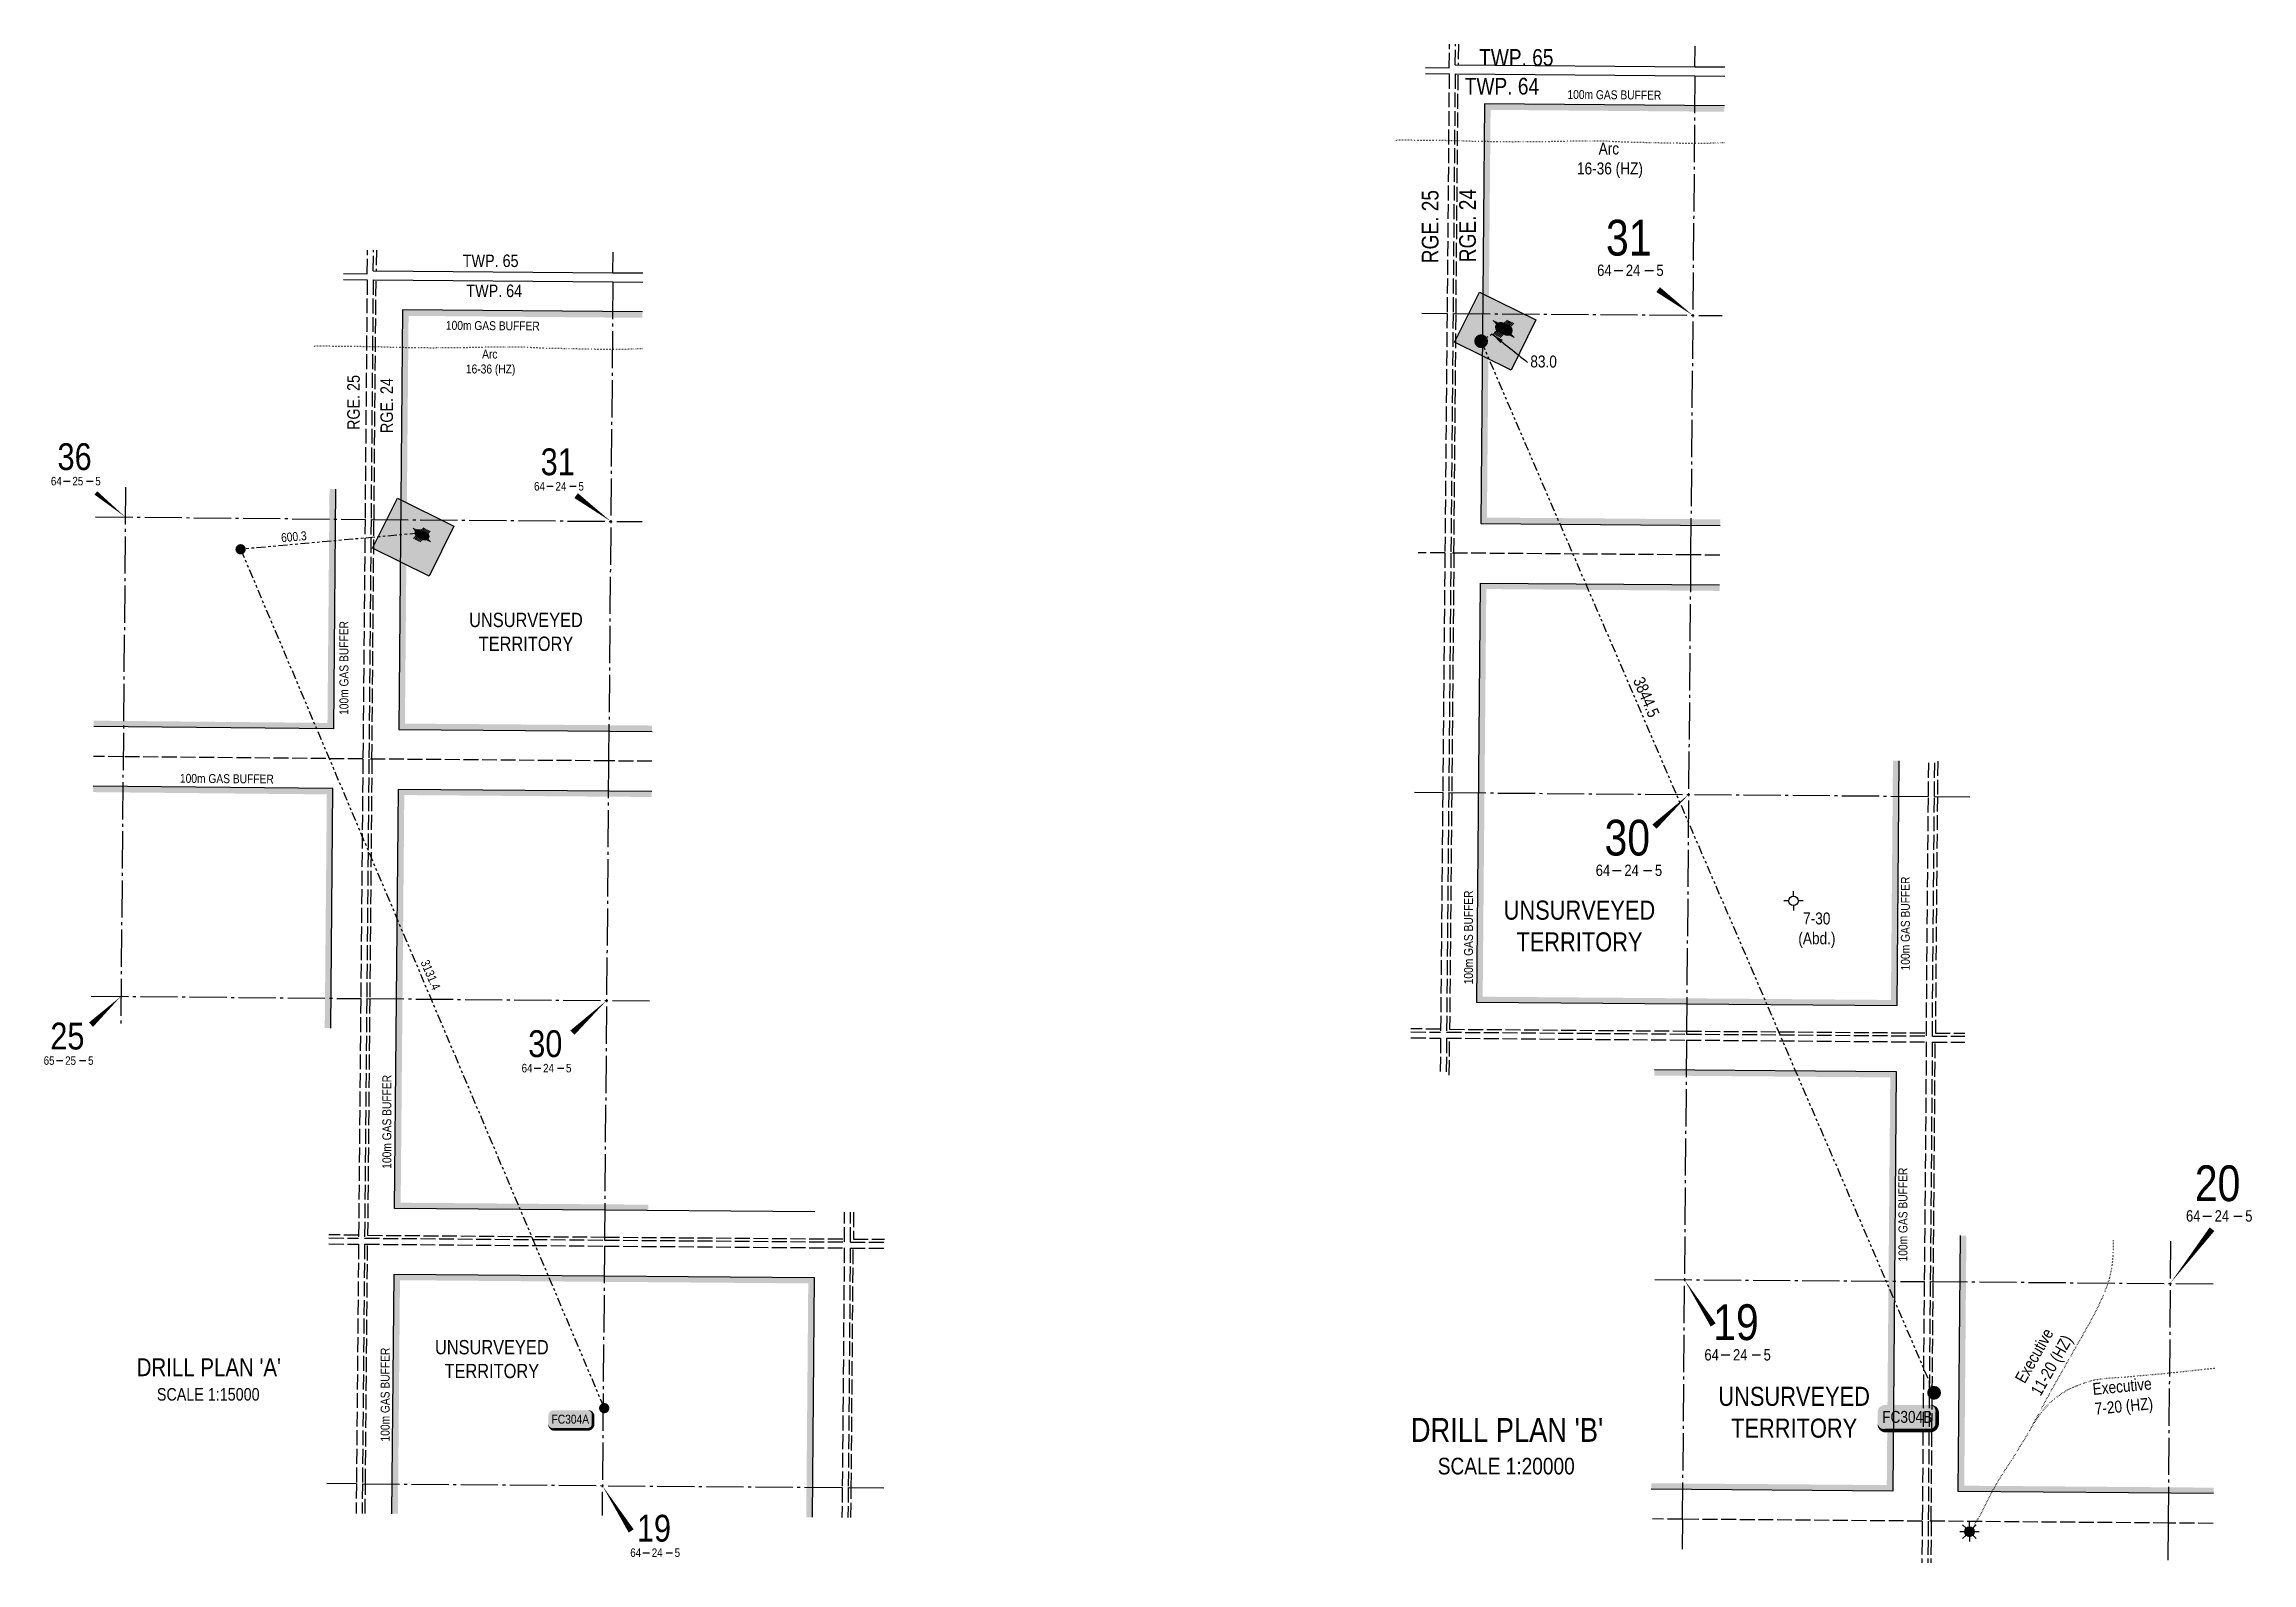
# Model space of a CAD drawing. Extents: x 451222 to 473419, y 6037124 to 6050105.
# Drawn here: x 457126 to 464540, y 6037900 to 6042999 of the extents above; entities that cross this region are included whole.
import ezdxf
from ezdxf.enums import TextEntityAlignment as Align

# ---------------------------------------------------------------- set-up
doc = ezdxf.new("R2010")
doc.units = 0
doc.header["$LTSCALE"] = 5
for name, pattern in [('foc-DOT', [1, 0.2, -0.8]), ('foc-DRILLPATH', [14.75, 6, -1.75, 1.75, -1.75, 1.75, -1.75]), ('foc-QUARTERLINE', [33, 25, -3, 2, -3]), ('foc-UNSURVEYED', [12.5, 10, -2.5])]:
    doc.linetypes.add(name, pattern=pattern)
for name, color, linetype in [('10', 1, 'Continuous'), ('9', 3, 'Continuous'), ('ABADATA-DRILL', 8, 'foc-DOT'), ('ABADATA-DRILL-T', 8, 'Continuous'), ('AS-TARGET-GAS', 182, 'Continuous'), ('AS-TARGET-GAS-H', 181, 'Continuous'), ('D-TXT', 6, 'Continuous'), ('DETAIL-T', 7, 'Continuous'), ('L-BD', 7, 'Continuous'), ('L-MON', 1, 'Continuous'), ('L-QSEC', 8, 'foc-QUARTERLINE'), ('L-SEC', 7, 'Continuous'), ('L-SECLBL', 7, 'Continuous'), ('L-UNS-T', 3, 'Continuous'), ('L-USEC', 7, 'foc-UNSURVEYED'), ('P-PDRILLPATH', 12, 'foc-DRILLPATH'), ('P-PROPOSED', 10, 'Continuous'), ('P-PROPOSED-H', 21, 'Continuous')]:
    doc.layers.add(name, color=color, linetype=linetype)
doc.styles.add('80', font='ARIALN.TTF', dxfattribs={"height": 10})
doc.styles.add('80CG', font='ARIALN.TTF', dxfattribs={"height": 10})
doc.styles.add('80L', font='ARIALN.TTF', dxfattribs={"height": 10})
doc.styles.add('SIMPLEX', font='ARIALN.TTF')
doc.dimstyles.new('Compass 5 000', dxfattribs={"dimscale": 5, "dimtxt": 9, "dimasz": 2, "dimexe": 0.2, "dimexo": 0.0625, "dimgap": 0.5, "dimtad": 0, "dimtih": 1, "dimtoh": 1, "dimzin": 0, "dimdsep": 46, "dimtxsty": '80CG', "dimcen": 0.1, "dimse1": 1, "dimse2": 1, "dimclrd": 256, "dimclrt": 256, "dimaunit": 1, "dimadec": 4, "dimazin": 0, "dimtfac": 0.06, "dimtofl": 0, "dimtmove": 0, "dimatfit": 1, "dimfxl": 0.2, "dimtolj": 1, "dimtzin": 0, "dimlwd": -1, "dimarcsym": 0})

msp = doc.modelspace()

# ---------------------------------------------------------------- texts
at = {"layer": 'ABADATA-DRILL-T', "attachment_point": 1, "style": '80L'}
for s, width, insert, char_height in [('\\pi108.2956;Arc\\P\\pi35.5398;16-36 (HZ)', 284.88588, (462237.718, 6042668.596), 40), ('\\pi116.83243;Arc\\P\\pi62.26559;16-36 (HZ)', 284.88588, (458479.885, 6041973.593), 30), ('\\pi-28.36294;7-30\\P\\pi-44.3111;(Abd.)', 30.61381, (463060.961, 6040083.738), 40)]:
    msp.add_mtext_dynamic_manual_height_columns(s, width=width, gutter_width=50.026, heights=[0], dxfattribs=dict(at, insert=insert, char_height=char_height))
at = {"layer": 'ABADATA-DRILL-T', "char_height": 40, "attachment_point": 1, "style": '80L'}
for s, width, insert, rotation in [('\\pi40.48468;Executive \\P\\pi30.11633;11-20 (HZ)', 274.03895, (463722.244, 6038484.151), 60.389569), ('\\pi66.38194;Executive\\P\\pi67.35056;7-20 (HZ)', 325.83346, (463936.961, 6038497.049), 5.4851266)]:
    msp.add_mtext_dynamic_manual_height_columns(s, width=width, gutter_width=50.026, heights=[0], dxfattribs=dict(at, insert=insert, rotation=rotation))
at = {"layer": 'AS-TARGET-GAS', "char_height": 30, "attachment_point": 1, "style": '80L'}
for insert, rotation in [((462241.573, 6042845.483), 359.5217734), ((458475.188, 6042070.247), 359.5217734), ((458117.669, 6040747.135), 90), ((457582.056, 6040549.322), 359.5217734), ((463361.062, 6039889.24), 90), ((461894.02, 6039842.599), 90), ((458261.747, 6039223.31), 90), ((463352.969, 6038911.92), 90), ((458255.922, 6038307.532), 90)]:
    msp.add_mtext_dynamic_manual_height_columns('100m GAS BUFFER', width=525.42849, gutter_width=47.549, heights=[0], dxfattribs=dict(at, insert=insert, rotation=rotation))
at = {"layer": 'D-TXT', "color": 3, "attachment_point": 1, "style": '80L'}
for s, width, insert, char_height in [('TWP. 65', 316.95032, (461944.768, 6042982.628), 56), ('TWP. 64', 323.39762, (461896.566, 6042886.03), 56), ('TWP. 65', 316.95032, (458531.784, 6042292.947), 42), ('TWP. 64', 323.39762, (458543.837, 6042191.916), 42)]:
    msp.add_mtext_dynamic_manual_height_columns(s, width=width, gutter_width=47.549, heights=[0], dxfattribs=dict(at, insert=insert, char_height=char_height))
at = {"layer": 'D-TXT', "color": 3, "attachment_point": 1, "rotation": 90, "style": '80L'}
for s, width, insert, char_height in [('RGE. 25', 305.06675, (461752.284, 6042263.456), 56), ('RGE. 24', 304.44569, (461877.723, 6042266.938), 56), ('RGE. 25', 305.06675, (458143.682, 6041703.866), 42), ('RGE. 24', 304.44569, (458255.347, 6041693.447), 42)]:
    msp.add_mtext_dynamic_manual_height_columns(s, width=width, gutter_width=47.525, heights=[0], dxfattribs=dict(at, insert=insert, char_height=char_height))
at = {"layer": 'DETAIL-T', "color": 3, "attachment_point": 1, "style": '80CG'}
for s, insert, char_height, width in [("\\pi100.62275;DRILL PLAN 'A'\\P\\pi168.41504;{\\H0.7x;SCALE 1:15000}", (457336.105, 6038586.855), 59.96892, 677.15166), ("\\pi134.2332;DRILL PLAN 'B'\\P\\pi224.66976;{\\H0.7x;SCALE 1:20000}", (461581.119, 6038386.358), 80, 903.33679)]:
    msp.add_mtext(s, dxfattribs=dict(at, insert=insert, char_height=char_height, width=width))
at = {"layer": 'L-BD', "style": '80L'}
for s, height, rotation, p in [('83.0', 39.9793, 359.5515737, (462161.236, 6041933.754)), ('600.3', 29.9845, 5.1498977, (457964.477, 6041345.6)), ('3844.5', 39.9793, 292.9471457, (462506.473, 6040806.878)), ('3131.4', 29.9845, 292.9471457, (458423.64, 6039874.406))]:
    msp.add_text(s, height=height, rotation=rotation, dxfattribs=at).set_placement(p, align=Align.MIDDLE)

# ---------------------------------------------------------------- blocks, each defined once
blk = doc.blocks.new('L-SECLBL')
at = {"layer": '9', "color": 7}
for p, q in [((-5.1, -27.8), (-12.3, -27.8)), ((20.7, -27.8), (13.5, -27.8))]:
    blk.add_line(p, q, dxfattribs=at)
at = {"layer": '10', "color": 2, "style": 'SIMPLEX'}
blk.add_attdef('SEC', text='', height=30, dxfattribs=at).set_placement((0, 0), align=Align.MIDDLE)
at = {"layer": '10', "color": 5, "style": '80L'}
blk.add_attdef('TWP', text='', height=9.5, dxfattribs=at).set_placement((-14.4, -27.4), align=Align.MIDDLE_RIGHT)
blk.add_attdef('RGE', text='', height=9.5, dxfattribs=at).set_placement((3.6, -27.4), align=Align.MIDDLE_CENTER)
blk.add_attdef('MER', text='', height=9.5, dxfattribs=at).set_placement((23.2, -27.4), align=Align.MIDDLE_LEFT)
blk = doc.blocks.new('WC')
at = {"layer": 'L-MON'}
h = blk.add_hatch(color=255, dxfattribs=at)
h.dxf.hatch_style = 1
edge = h.paths.add_edge_path()
edge.add_arc((0, 0), 0.9, 0, 360)
at = {"layer": 'L-MON', "color": 240, "flags": 128}
for points in [[(-0.62, 0.5), (-1.23, 1.12)], [(0.52, 0.61), (1.13, 1.21)], [(-1.18, -1.18), (-0.56, -0.57)], [(1.16, -1.18), (0.56, -0.57)]]:
    blk.add_lwpolyline(points, dxfattribs=at)
at = {"layer": 'L-MON', "color": 240}
for radius in [0.8, 0.373]:
    blk.add_circle((0, 0), radius, dxfattribs=at)
blk = doc.blocks.new('*U551')
h = blk.add_hatch(color=50)
edge = h.paths.add_edge_path()
edge.add_line((-19, -11.5), (19, -11.5))
edge.add_arc((19, -5.5), 6, 270, 360)
edge.add_line((25, -5.5), (25, 4))
edge.add_arc((19, 4), 6, 0, 90)
edge.add_line((19, 10), (-19, 10))
edge.add_arc((-19, 4), 6, 90, 180)
edge.add_line((-25, 4), (-25, -5.5))
edge.add_arc((-19, -5.5), 6, 180, 270)
at = {"flags": 128}
blk.add_lwpolyline([(-19, -11.5, 3, 3, 0), (19, -11.5, 3, 3, 0.414214), (25, -5.5, 3, 3, 0), (25, 4, 3, 0, 0.414214), (19, 10, 0, 0, 0), (-19, 10, 0, 0, 0.414214), (-25, 4, 0, 0, 0), (-25, -5.5, 0, 3, 0.414214)], format="xyseb", close=True, dxfattribs=at)
at = {"color": 1, "style": '80'}
blk.add_attdef('ENTER_TEXT_001', (-26.8, -4.9), '', height=10, dxfattribs=at)
blk = doc.blocks.new('plbh')
at = {"layer": 'L-MON'}
h = blk.add_hatch(color=255, dxfattribs=at)
h.dxf.hatch_style = 1
edge = h.paths.add_edge_path()
edge.add_arc((0, 0), 1.16, 0, 360)
h = blk.add_hatch(color=256, dxfattribs=at)
h.dxf.hatch_style = 1
h.paths.add_polyline_path([(-0.96, 0, 1), (0.96, 0, 1)])
h.paths.add_polyline_path([(0.91, 0, -1), (-0.91, 0, -1)], flags=16)
h.paths.add_polyline_path([(0.45, 0, -1), (-0.45, 0, -1)], flags=0)
h = blk.add_hatch(color=256, dxfattribs=at)
h.dxf.hatch_style = 1
h.paths.add_polyline_path([(-0.45, 0, 1), (0.45, 0, 1)])
h.paths.add_polyline_path([(0.4, 0, -1), (-0.4, 0, -1)], flags=16)
at = {"layer": 'L-MON', "color": 240}
for radius in [0.96, 0.91, 0.45, 0.4]:
    blk.add_circle((0, 0), radius, dxfattribs=at)
blk = doc.blocks.new('GABD')
for p, q in [((-0.81, 0), (-1.62, 0)), ((0, 0.81), (0, 1.62)), ((1.62, 0), (0.81, 0)), ((0, -0.81), (0, -1.62))]:
    blk.add_line(p, q)
blk.add_circle((0, 0), 0.8)
blk = doc.blocks.new('GAS')
h = blk.add_hatch(color=255)
h.dxf.hatch_style = 1
edge = h.paths.add_edge_path()
edge.add_arc((0, 0), 0.9, 0, 360)
for p, q in [((-0.81, 0), (-1.62, 0)), ((-0.57, 0.57), (-1.14, 1.14)), ((0, 0.81), (0, 1.62)), ((0.57, 0.57), (1.14, 1.14)), ((1.62, 0), (0.81, 0)), ((-0.57, -0.57), (-1.14, -1.14)), ((0, -0.81), (0, -1.62)), ((1.14, -1.14), (0.57, -0.57))]:
    blk.add_line(p, q)
blk.add_circle((0, 0), 0.8)

# ---------------------------------------------------------------- hatches: boundary and pattern name
at = {"layer": 'AS-TARGET-GAS-H'}
h = msp.add_hatch(color=256, dxfattribs=at)
h.dxf.hatch_style = 1
h.paths.add_polyline_path([(462754.19, 6041383.538), (462754.39, 6041403.537), (461970.979, 6041409.686), (461983.164, 6042778.639), (462768.308, 6042772.085), (462768.485, 6042792.085), (461963.342, 6042798.805), (461950.802, 6041389.844)])
h = msp.add_hatch(color=256, dxfattribs=at)
h.dxf.hatch_style = 1
h.paths.add_polyline_path([(459167.79, 6040691.469), (459166.842, 6040711.477), (458337.453, 6040717.986), (458349.638, 6042086.939), (459134.782, 6042080.385), (459134.959, 6042100.385), (458329.817, 6042107.105), (458317.276, 6040698.144)])
h = msp.add_hatch(color=256, dxfattribs=at)
h.dxf.hatch_style = 1
h.paths.add_polyline_path([(458104.324, 6041505.396), (458084.325, 6041505.566), (458077.346, 6040720.241), (457292.368, 6040727.8), (457292.183, 6040707.801), (458097.167, 6040700.049)])
h = msp.add_hatch(color=256, dxfattribs=at)
h.dxf.hatch_style = 1
h.paths.add_polyline_path([(463354.47, 6040593.13), (463334.471, 6040593.301), (463327.618, 6039790.111), (461956.687, 6039800.896), (461968.847, 6041169.695), (462751.992, 6041163.549), (462752.192, 6041183.548), (461949.025, 6041189.852), (461936.51, 6039781.054), (463347.447, 6039769.954)])
h = msp.add_hatch(color=256, dxfattribs=at)
h.dxf.hatch_style = 1
h.paths.add_polyline_path([(458095.391, 6040500.057), (457290.349, 6040507.809), (457290.167, 6040487.81), (458075.214, 6040480.251), (458068.245, 6039695.831), (458088.244, 6039695.642)])
h = msp.add_hatch(color=256, dxfattribs=at)
h.dxf.hatch_style = 1
h.paths.add_polyline_path([(458302.984, 6039089.354), (459155.163, 6039082.65), (459166.221, 6040491.475), (458315.499, 6040498.152)])
h.paths.add_polyline_path([(459713.921, 6039078.259), (459155.163, 6039082.65), (459713.921, 6039078.254)])
h.paths.add_polyline_path([(459155.32, 6039102.649), (459166.064, 6040471.475), (458335.321, 6040477.996), (458323.161, 6039109.196)])
h = msp.add_hatch(color=256, dxfattribs=at)
h.dxf.hatch_style = 1
h.paths.add_polyline_path([(463345.57, 6039549.845), (462533.705, 6039556.232), (462533.552, 6039536.233), (463325.4, 6039530.003), (463313.722, 6038161.169), (462523.086, 6038167.404), (462522.933, 6038147.404), (463333.551, 6038141.012)])
h = msp.add_hatch(color=256, dxfattribs=at)
h.dxf.hatch_style = 1
h.paths.add_polyline_path([(463580.99, 6038998.318), (463560.994, 6038998.844), (463553.661, 6038139.283), (464410.92, 6038132.565), (464411.2, 6038152.564), (463573.831, 6038159.125)])
h = msp.add_hatch(color=256, dxfattribs=at)
h.dxf.hatch_style = 1
h.paths.add_polyline_path([(459685.178, 6038053.367), (459705.177, 6038053.196), (459712.044, 6038858.145), (458301.029, 6038869.246), (458293.883, 6038064.846), (458313.883, 6038064.688), (458320.85, 6038849.09), (459691.874, 6038838.303)])
at = {"layer": 'P-PROPOSED-H'}
h = msp.add_hatch(color=256, dxfattribs=at)
h.dxf.hatch_style = 1
h.paths.add_polyline_path([(461945.68, 6042166.86), (462135.214, 6042073.091), (462051.905, 6041904.699), (461862.37, 6041998.468)])
h = msp.add_hatch(color=256, dxfattribs=at)
h.dxf.hatch_style = 1
h.paths.add_polyline_path([(458312.154, 6041475.16), (458501.688, 6041381.391), (458418.379, 6041212.999), (458228.845, 6041306.768)])

# ---------------------------------------------------------------- linework, layer by layer
at = {"layer": 'ABADATA-DRILL', "flags": 128}
for points in [[(462767.385, 6042667.993), (462752.194, 6042667.531), (462732.838, 6042666.815), (462713.661, 6042666.108), (462694.277, 6042665.662), (462674.946, 6042665.687), (462655.607, 6042665.821), (462636.377, 6042665.935), (462616.998, 6042666.169), (462597.761, 6042666.513), (462578.503, 6042666.917), (462559.165, 6042667.201), (462539.817, 6042667.516), (462520.52, 6042667.95), (462501.094, 6042668.466), (462481.767, 6042668.87), (462462.479, 6042669.184), (462443.233, 6042669.738), (462423.968, 6042670.432), (462404.795, 6042671.336), (462385.584, 6042672.44), (462366.272, 6042673.364), (462346.933, 6042673.579), (462327.521, 6042673.444), (462308.181, 6042673.538), (462288.821, 6042673.553), (462269.508, 6042673.297), (462250.115, 6042673.071), (462230.753, 6042672.916), (462211.37, 6042672.57), (462192.115, 6042672.044), (462172.779, 6042671.478), (462153.445, 6042671.122), (462134.054, 6042671.066), (462114.604, 6042671.082), (462095.152, 6042671.007), (462075.74, 6042670.752), (462056.328, 6042670.657), (462036.92, 6042670.962), (462017.502, 6042671.257), (461998.094, 6042671.592), (461978.855, 6042671.796), (461959.496, 6042671.96), (461940.309, 6042672.354), (461920.973, 6042672.958), (461901.539, 6042673.704), (461882.325, 6042674.438), (461862.998, 6042674.922), (461843.579, 6042675.117), (461824.239, 6042675.212), (461804.9, 6042675.346), (461785.631, 6042675.58), (461766.363, 6042675.894), (461747.015, 6042676.139), (461727.675, 6042676.243), (461708.337, 6042676.518), (461688.958, 6042676.722), (461677.39, 6042676.551), (461662.388, 6042676.148)], [(459133.859, 6041976.293), (459118.669, 6041975.831), (459099.312, 6041975.115), (459080.135, 6041974.408), (459060.751, 6041973.963), (459041.42, 6041973.987), (459022.081, 6041974.121), (459002.851, 6041974.235), (458983.473, 6041974.47), (458964.235, 6041974.813), (458944.978, 6041975.217), (458925.64, 6041975.502), (458906.292, 6041975.816), (458886.995, 6041976.25), (458867.568, 6041976.766), (458848.241, 6041977.17), (458828.953, 6041977.484), (458809.707, 6041978.038), (458790.443, 6041978.733), (458771.27, 6041979.636), (458752.059, 6041980.74), (458732.746, 6041981.664), (458713.407, 6041981.879), (458693.995, 6041981.744), (458674.655, 6041981.838), (458655.295, 6041981.853), (458635.982, 6041981.597), (458616.589, 6041981.371), (458597.227, 6041981.216), (458577.844, 6041980.87), (458558.589, 6041980.344), (458539.253, 6041979.778), (458519.92, 6041979.422), (458500.529, 6041979.367), (458481.078, 6041979.382), (458461.627, 6041979.307), (458442.214, 6041979.052), (458422.802, 6041978.957), (458403.394, 6041979.262), (458383.976, 6041979.557), (458364.568, 6041979.892), (458345.329, 6041980.096), (458325.97, 6041980.261), (458306.783, 6041980.654), (458287.447, 6041981.259), (458268.013, 6041982.004), (458248.799, 6041982.738), (458229.472, 6041983.222), (458210.053, 6041983.418), (458190.713, 6041983.512), (458171.374, 6041983.646), (458152.105, 6041983.88), (458132.837, 6041984.194), (458113.489, 6041984.439), (458094.149, 6041984.543), (458074.811, 6041984.818), (458055.432, 6041985.023), (458043.864, 6041984.851), (458028.862, 6041984.448)], [(463591.296, 6038004.383), (463591.257, 6038004.514), (463591.257, 6038004.574), (463591.289, 6038004.844), (463591.321, 6038005.003), (463591.422, 6038005.153), (463591.724, 6038005.36), (463592.106, 6038005.607), (463592.579, 6038005.833), (463593.201, 6038006.078), (463593.789, 6038005.853), (463594.293, 6038005.038), (463594.539, 6038004.555), (463594.953, 6038003.811), (463595.387, 6038003.077), (463595.851, 6038002.383), (463596.326, 6038001.769), (463596.782, 6038001.274), (463597.219, 6038000.91), (463597.328, 6038000.809), (463597.406, 6038000.589), (463597.203, 6038000.24), (463596.706, 6037999.484), (463596.023, 6037999.09), (463595.233, 6037999.186), (463594.535, 6037999.473), (463593.978, 6037999.798), (463593.381, 6038000.263), (463593.235, 6038000.684), (463593.431, 6038001.383), (463593.651, 6038002.572), (463594.092, 6038003.769), (463594.751, 6038004.764), (463595.569, 6038005.667), (463596.276, 6038006.452), (463596.105, 6038007.524), (463595.675, 6038008.678), (463595.412, 6038009.581), (463594.803, 6038010.877), (463594.225, 6038012.343), (463593.873, 6038013.256), (463592.891, 6038014.215), (463591.947, 6038015.044), (463592.066, 6038014.853), (463592.221, 6038014.281), (463592.044, 6038013.472), (463591.655, 6038012.485), (463591.6, 6038011.825), (463592.438, 6038011.638), (463593.86, 6038011.775), (463595.451, 6038011.802), (463597.06, 6038011.478), (463598.285, 6038010.907), (463598.506, 6038010.935), (463598.536, 6038010.975), (463598.618, 6038011.214), (463598.977, 6038012.252), (463599.028, 6038012.351), (463600.896, 6038015.507), (463601.818, 6038016.77), (463603.022, 6038018.391), (463604.45, 6038020.329), (463605.92, 6038022.668), (463607.325, 6038025.478), (463608.863, 6038028.596), (463614.839, 6038039.411), (463617.407, 6038043.722), (463620.289, 6038048.44), (463623.344, 6038053.456), (463626.36, 6038058.563), (463629.246, 6038063.792), (463632.085, 6038069.27), (463634.955, 6038074.959), (463637.917, 6038080.827), (463640.919, 6038086.715), (463643.942, 6038092.642), (463646.884, 6038098.6), (463649.718, 6038104.659), (463652.663, 6038110.828), (463655.767, 6038116.975), (463658.952, 6038123.211), (463662.269, 6038129.666), (463665.908, 6038136.269), (463669.667, 6038142.92), (463673.467, 6038149.641), (463677.288, 6038156.483), (463681.019, 6038163.365), (463684.89, 6038170.225), (463688.989, 6038176.834), (463693.228, 6038183.451), (463697.346, 6038189.94), (463701.475, 6038196.568), (463705.584, 6038203.217), (463709.824, 6038209.874), (463714.233, 6038216.47), (463718.853, 6038223.244), (463723.496, 6038230.219), (463728.189, 6038237.342), (463733.035, 6038244.705), (463737.913, 6038252.257), (463742.732, 6038260.011), (463747.542, 6038267.914), (463752.211, 6038275.668), (463754.414, 6038279.341), (463757.226, 6038284.04), (463762.565, 6038292.869), (463764.381, 6038295.845), (463769.394, 6038303.987), (463774.407, 6038312.139), (463779.489, 6038320.3), (463784.582, 6038328.461), (463789.566, 6038336.713), (463794.37, 6038345.076), (463798.995, 6038353.562), (463803.551, 6038362.107), (463808.087, 6038370.653), (463812.542, 6038379.09), (463816.998, 6038387.657), (463821.573, 6038396.152), (463826.159, 6038404.638), (463830.664, 6038413.174), (463835.23, 6038421.69), (463839.816, 6038430.205), (463844.401, 6038438.721), (463848.997, 6038447.226), (463853.682, 6038455.661), (463858.366, 6038464.076), (463862.992, 6038472.541), (463867.617, 6038481.016), (463872.141, 6038489.372), (463876.755, 6038497.647), (463881.417, 6038505.852), (463886.12, 6038514.036), (463890.844, 6038522.33), (463895.467, 6038530.575), (463900.15, 6038538.78), (463904.783, 6038546.985), (463909.436, 6038555.23), (463914.099, 6038563.394), (463918.802, 6038571.599), (463923.475, 6038579.773), (463928.229, 6038588.157), (463932.944, 6038596.572), (463937.609, 6038605.006), (463942.354, 6038613.391), (463947.148, 6038621.764), (463951.872, 6038630.058), (463956.716, 6038638.382), (463961.6, 6038646.705), (463966.414, 6038655.058), (463971.239, 6038663.421), (463975.942, 6038671.616), (463980.766, 6038679.969), (463985.399, 6038688.204), (463990.004, 6038696.67), (463994.518, 6038705.006), (463999.052, 6038713.291), (464003.565, 6038721.568), (464008.089, 6038729.843), (464012.662, 6038738.049), (464017.147, 6038746.575), (464021.304, 6038755.265), (464025.412, 6038764.055), (464029.579, 6038772.744), (464033.696, 6038781.483), (464037.603, 6038790.175), (464041.401, 6038799.067), (464045.09, 6038807.991), (464048.668, 6038816.845), (464052.207, 6038825.83), (464055.495, 6038834.777), (464058.516, 6038843.946), (464061.187, 6038853.209), (464063.627, 6038862.443), (464065.909, 6038871.819), (464067.819, 6038881.098), (464069.49, 6038890.419), (464070.913, 6038899.952), (464072.006, 6038909.538), (464072.949, 6038919.136), (464073.652, 6038928.755), (464074.155, 6038938.446), (464074.568, 6038948.098), (464074.781, 6038957.762), (464074.864, 6038967.467), (464074.847, 6038977.113), (464074.685, 6038985.437)], [(463591.296, 6038004.383), (463591.257, 6038004.514), (463591.257, 6038004.574), (463591.289, 6038004.844), (463591.321, 6038005.003), (463591.422, 6038005.153), (463591.724, 6038005.36), (463592.106, 6038005.607), (463592.579, 6038005.833), (463593.201, 6038006.078), (463593.789, 6038005.853), (463594.293, 6038005.038), (463594.539, 6038004.555), (463594.953, 6038003.811), (463595.387, 6038003.077), (463595.851, 6038002.383), (463596.326, 6038001.769), (463596.782, 6038001.274), (463597.219, 6038000.91), (463597.328, 6038000.809), (463597.406, 6038000.589), (463597.203, 6038000.24), (463596.706, 6037999.484), (463596.023, 6037999.09), (463595.233, 6037999.186), (463594.535, 6037999.473), (463593.978, 6037999.798), (463593.381, 6038000.263), (463593.235, 6038000.684), (463593.431, 6038001.383), (463593.651, 6038002.572), (463594.092, 6038003.769), (463594.751, 6038004.764), (463595.569, 6038005.667), (463596.276, 6038006.452), (463596.105, 6038007.524), (463595.675, 6038008.678), (463595.412, 6038009.581), (463594.803, 6038010.877), (463594.225, 6038012.343), (463593.873, 6038013.256), (463592.891, 6038014.215), (463591.947, 6038015.044), (463592.066, 6038014.853), (463592.221, 6038014.281), (463592.044, 6038013.472), (463591.655, 6038012.485), (463591.6, 6038011.825), (463592.438, 6038011.638), (463593.86, 6038011.775), (463595.451, 6038011.802), (463597.06, 6038011.478), (463598.285, 6038010.907), (463598.506, 6038010.935), (463598.536, 6038010.975), (463598.618, 6038011.214), (463598.977, 6038012.252), (463599.028, 6038012.351), (463600.896, 6038015.507), (463601.818, 6038016.77), (463603.022, 6038018.391), (463604.45, 6038020.329), (463605.92, 6038022.668), (463607.325, 6038025.478), (463608.863, 6038028.596), (463614.839, 6038039.411), (463617.407, 6038043.722), (463620.289, 6038048.44), (463623.344, 6038053.456), (463626.36, 6038058.563), (463629.246, 6038063.792), (463632.085, 6038069.27), (463634.955, 6038074.959), (463637.917, 6038080.827), (463640.919, 6038086.715), (463643.942, 6038092.642), (463646.884, 6038098.6), (463649.718, 6038104.659), (463652.663, 6038110.828), (463655.767, 6038116.975), (463658.952, 6038123.211), (463662.269, 6038129.666), (463665.908, 6038136.269), (463669.667, 6038142.92), (463673.467, 6038149.641), (463677.288, 6038156.483), (463681.019, 6038163.365), (463684.89, 6038170.225), (463688.989, 6038176.834), (463693.228, 6038183.451), (463697.346, 6038189.94), (463701.475, 6038196.568), (463705.584, 6038203.217), (463709.824, 6038209.874), (463714.233, 6038216.47), (463718.853, 6038223.244), (463723.496, 6038230.219), (463728.189, 6038237.342), (463733.035, 6038244.705), (463737.913, 6038252.257), (463742.732, 6038260.011), (463747.542, 6038267.914), (463752.211, 6038275.668), (463754.414, 6038279.341), (463757.226, 6038284.04), (463762.565, 6038292.869), (463764.381, 6038295.845), (463769.394, 6038303.987), (463774.407, 6038312.139), (463779.489, 6038320.3), (463784.582, 6038328.461), (463789.566, 6038336.713), (463794.37, 6038345.076), (463797.124, 6038350.006), (463798.922, 6038353.122), (463803.937, 6038361.574), (463808.99, 6038369.765), (463814.041, 6038377.746), (463819.364, 6038385.825), (463824.774, 6038393.733), (463830.263, 6038401.431), (463836.112, 6038409.075), (463842.219, 6038416.497), (463848.443, 6038423.547), (463854.945, 6038430.386), (463861.696, 6038436.991), (463868.724, 6038443.365), (463876.032, 6038449.656), (463883.459, 6038455.805), (463891.044, 6038461.744), (463898.857, 6038467.39), (463906.917, 6038472.694), (463915.223, 6038477.585), (463923.728, 6038482.185), (463932.349, 6038486.434), (463941.186, 6038490.26), (463950.063, 6038493.956), (463958.98, 6038497.662), (463968.015, 6038501.156), (463977.097, 6038504.37), (463986.118, 6038507.354), (463995.256, 6038510.087), (464004.573, 6038512.539), (464013.955, 6038514.62), (464023.446, 6038516.359), (464032.944, 6038517.879), (464042.48, 6038519.187), (464052.074, 6038520.146), (464061.695, 6038520.783), (464071.304, 6038521.321), (464080.914, 6038521.859), (464090.535, 6038522.457), (464100.156, 6038523.135), (464109.647, 6038523.834), (464119.249, 6038524.602), (464128.842, 6038525.45), (464138.344, 6038526.329), (464147.978, 6038527.297), (464157.582, 6038528.275), (464167.145, 6038529.193), (464176.757, 6038530.022), (464186.249, 6038530.811), (464195.881, 6038531.558), (464205.523, 6038532.336), (464215.115, 6038533.204), (464224.588, 6038534.093), (464234.191, 6038534.981), (464243.805, 6038535.92), (464253.398, 6038536.928), (464262.993, 6038537.966), (464272.606, 6038538.884), (464282.228, 6038539.702), (464291.851, 6038540.63), (464301.455, 6038541.658), (464311.05, 6038542.767), (464320.626, 6038543.955), (464330.201, 6038545.133), (464339.596, 6038546.274), (464349.181, 6038547.402), (464358.795, 6038548.41), (464368.208, 6038549.31), (464377.821, 6038550.238), (464387.405, 6038551.236), (464396.818, 6038552.166), (464406.45, 6038552.964), (464416.092, 6038553.691), (464416.825, 6038553.751)]]:
    msp.add_lwpolyline(points, dxfattribs=at)
at = {"layer": 'AS-TARGET-GAS', "ltscale": 5, "flags": 128}
for points in [[(462768.646, 6042792.083), (461963.342, 6042798.805), (461950.802, 6041389.844), (462754.19, 6041383.538)], [(459135.12, 6042100.383), (458329.817, 6042107.105), (458317.276, 6040698.144), (459167.79, 6040691.469)], [(458104.324, 6041505.396), (458097.167, 6040700.049), (457292.22, 6040707.801)], [(463354.47, 6040593.13), (463347.447, 6039769.954), (461936.51, 6039781.054), (461949.025, 6041189.852)], [(461949.025, 6041189.852), (462752.192, 6041183.548)], [(458088.244, 6039695.642), (458095.391, 6040500.057), (457290.294, 6040507.81)], [(459713.921, 6039078.259), (459713.921, 6039078.254), (458302.984, 6039089.354), (458315.499, 6040498.152)], [(458315.499, 6040498.152), (459166.221, 6040491.475)], [(462533.705, 6039556.232), (463345.57, 6039549.845), (463333.551, 6038141.012), (462522.933, 6038147.404)], [(464410.92, 6038132.565), (463553.661, 6038139.283), (463560.994, 6038998.844)], [(458293.883, 6038064.746), (458301.029, 6038869.246), (459712.044, 6038858.145), (459705.177, 6038053.196)]]:
    msp.add_lwpolyline(points, dxfattribs=at)
at = {"layer": 'L-QSEC'}
for p, q in [((462669.612, 6042923.449), (462670.216, 6042992.803)), ((462669.374, 6042892.806), (462655.115, 6041284.314)), ((459036.086, 6042231.749), (459036.69, 6042301.103)), ((459035.848, 6042201.106), (459021.589, 6040592.614)), ((461751.897, 6042096.022), (461836.945, 6042095.187)), ((461857.061, 6042095.009), (462761.226, 6042087.932)), ((457399.628, 6041511.381), (457382.877, 6039702.303)), ((457298.707, 6041412.367), (458203.419, 6041403.488)), ((458223.535, 6041403.309), (459134.373, 6041396.18)), ((462655.115, 6041284.314), (462641.092, 6039675.508)), ((459021.589, 6040592.614), (459007.566, 6038983.808)), ((461727.332, 6040487.294), (461822.654, 6040486.394)), ((461842.77, 6040486.215), (463453.454, 6040473.579)), ((463473.57, 6040473.407), (463592.208, 6040472.484)), ((457283.948, 6039803.242), (458189.128, 6039794.694)), ((458209.244, 6039794.516), (459160.692, 6039787.051)), ((462640.934, 6039655.392), (462626.925, 6038046.581)), ((464266.463, 6038980.336), (464258.558, 6038033.745)), ((459007.408, 6038963.692), (458999.532, 6038059.216)), ((462534.587, 6038851.757), (463439.556, 6038844.642)), ((463459.672, 6038844.47), (464420.796, 6038836.961)), ((458174.659, 6038165.789), (458074.664, 6038166.783)), ((458194.775, 6038165.611), (459806.03, 6038152.942)), ((459826.146, 6038152.77), (459946.072, 6038151.833)), ((462627.883, 6038047.137), (462627.007, 6037946.578)), ((464258.558, 6038033.745), (464257.469, 6037903.363))]:
    msp.add_line(p, q, dxfattribs=at)
at = {"layer": 'L-SEC'}
for p, q in [((461764.967, 6042920.656), (461844.301, 6042919.86)), ((461864.507, 6042929.759), (462669.417, 6042923.45)), ((462669.417, 6042923.45), (462769.642, 6042922.665)), ((461764.781, 6042900.539), (461844.121, 6042899.743)), ((461864.237, 6042899.585), (462669.153, 6042893.275)), ((462669.153, 6042893.275), (462769.371, 6042892.081)), ((458131.256, 6042208.839), (458210.596, 6042208.043)), ((458131.441, 6042228.956), (458210.776, 6042228.16)), ((458230.712, 6042207.885), (459035.627, 6042201.576)), ((458230.982, 6042238.059), (459035.891, 6042231.75)), ((459035.627, 6042201.576), (459135.846, 6042200.381)), ((459035.891, 6042231.75), (459136.117, 6042230.965))]:
    msp.add_line(p, q, dxfattribs=at)
at = {"layer": 'L-SECLBL', "color": 6, "linetype": 'Continuous', "flags": 128}
for points in [[(462662.246, 6042088.707, 0, 20, 0), (462545.939, 6042175.075, 0, 0, 0)], [(457398.702, 6041411.385, 0, 14.494, 0), (457299.453, 6041492.421, 0, 14.494, 0)], [(459028.72, 6041397.007, 0, 20, 0), (458912.413, 6041483.375, 0, 0, 0)], [(462648.103, 6040479.897, 0, 20, 0), (462533.615, 6040372.1, 0, 0, 0)], [(457383.802, 6039802.299, 0, 20, 0), (457283.36, 6039706.974, 0, 0, 0)], [(459014.577, 6039788.197, 0, 20, 0), (458900.089, 6039680.4, 0, 0, 0)], [(464265.276, 6038838.176, 0, 20, 0), (464405.779, 6039020.341, 0, 0, 0)], [(462633.929, 6038850.976, 0, 20, 0), (462730.774, 6038698.876, 0, 0, 0)], [(459000.403, 6038159.276, 0, 20, 0), (459097.249, 6038007.176, 0, 0, 0)]]:
    msp.add_lwpolyline(points, format="xyseb", dxfattribs=at)
at = {"layer": 'L-USEC'}
for p, q in [((461844.301, 6042919.86), (461845.01, 6042999.188)), ((461864.507, 6042929.759), (461865.126, 6042999.033)), ((461875.184, 6042998.955), (461874.565, 6042929.68)), ((461844.121, 6042899.743), (461836.945, 6042095.187)), ((461864.237, 6042899.585), (461857.061, 6042095.008)), ((461867.119, 6042094.951), (461874.296, 6042899.506)), ((458210.776, 6042228.16), (458211.484, 6042307.488)), ((458230.982, 6042238.059), (458231.6, 6042307.333)), ((458241.658, 6042307.255), (458241.039, 6042237.981)), ((458210.596, 6042208.043), (458203.419, 6041403.488)), ((458230.712, 6042207.885), (458223.535, 6041403.308)), ((458233.594, 6041403.251), (458240.77, 6042207.806)), ((461836.945, 6042095.187), (461829.8, 6041290.79)), ((461857.061, 6042095.009), (461849.917, 6041290.632)), ((461859.975, 6041290.553), (461867.119, 6042094.951)), ((458203.419, 6041403.488), (458196.275, 6040599.09)), ((458223.535, 6041403.309), (458216.391, 6040598.933)), ((458226.45, 6040598.854), (458233.594, 6041403.251)), ((461829.8, 6041290.79), (461739.615, 6041291.659)), ((461829.8, 6041290.79), (461822.654, 6040486.394)), ((461849.916, 6041290.612), (461842.77, 6040486.215)), ((462655.115, 6041284.314), (461849.917, 6041290.632)), ((461859.975, 6041290.553), (461852.828, 6040486.157)), ((462753.191, 6041283.544), (462655.115, 6041284.314)), ((457391.252, 6040606.843), (457291.257, 6040607.805)), ((458196.275, 6040599.09), (457391.252, 6040606.843)), ((458196.275, 6040599.09), (458189.128, 6039794.694)), ((458216.391, 6040598.912), (458209.244, 6039794.516)), ((459021.589, 6040592.614), (458216.391, 6040598.933)), ((458226.45, 6040598.854), (458219.303, 6039794.458)), ((459167.006, 6040591.472), (459021.589, 6040592.614)), ((463453.454, 6040473.579), (463454.466, 6040592.277)), ((463473.57, 6040473.407), (463474.582, 6040592.106)), ((463484.64, 6040592.02), (463483.628, 6040473.344)), ((461822.654, 6040486.394), (461815.508, 6039682.003)), ((461842.77, 6040486.215), (461835.625, 6039681.845)), ((461852.828, 6040486.157), (461845.772, 6039691.823)), ((463446.591, 6039669.171), (463453.454, 6040473.579)), ((463466.707, 6039669.013), (463473.57, 6040473.407)), ((463483.628, 6040473.344), (463476.851, 6039678.994)), ((458189.128, 6039794.694), (458181.983, 6038990.303)), ((458209.244, 6039794.516), (458202.099, 6038990.145)), ((458219.303, 6039794.458), (458212.246, 6039000.123)), ((461715.334, 6039662.812), (461815.33, 6039661.887)), ((461715.513, 6039682.928), (461815.508, 6039682.003)), ((461815.598, 6039692.061), (461715.602, 6039692.986)), ((461815.33, 6039661.887), (461814.229, 6039537.943)), ((461835.446, 6039661.729), (461834.346, 6039537.887)), ((461835.446, 6039661.729), (462640.934, 6039655.392)), ((461835.625, 6039681.845), (462641.092, 6039675.508)), ((461844.404, 6039537.86), (461845.504, 6039661.65)), ((461845.772, 6039691.823), (462641.197, 6039685.566)), ((462640.934, 6039655.392), (463446.42, 6039649.055)), ((462641.092, 6039675.508), (463446.591, 6039669.171)), ((462641.197, 6039685.566), (463446.677, 6039679.229)), ((463446.42, 6039649.055), (463439.556, 6038844.642)), ((463466.536, 6039648.897), (463459.672, 6038844.47)), ((463466.536, 6039648.897), (463575.731, 6039648.043)), ((463466.707, 6039669.013), (463576.133, 6039668.157)), ((463469.73, 6038844.405), (463476.594, 6039648.818)), ((463476.851, 6039678.994), (463576.334, 6039678.216)), ((459813.065, 6038977.471), (459813.918, 6039077.473)), ((459833.181, 6038977.313), (459834.035, 6039077.315)), ((459844.093, 6039077.236), (459843.326, 6038987.294)), ((458081.987, 6038991.229), (458181.983, 6038990.303)), ((458182.072, 6039000.361), (458082.076, 6039001.286)), ((458202.099, 6038990.145), (459007.566, 6038983.808)), ((458212.246, 6039000.123), (459007.671, 6038993.866)), ((459007.566, 6038983.808), (459813.065, 6038977.471)), ((459007.671, 6038993.866), (459813.151, 6038987.529)), ((459843.326, 6038987.294), (459947.757, 6038986.477)), ((458081.808, 6038971.113), (458181.804, 6038970.187)), ((458181.804, 6038970.187), (458174.659, 6038165.789)), ((458201.92, 6038970.029), (458194.775, 6038165.611)), ((458201.92, 6038970.029), (459007.408, 6038963.692)), ((458204.833, 6038165.551), (458211.978, 6038969.95)), ((459007.408, 6038963.692), (459812.894, 6038957.355)), ((459812.894, 6038957.355), (459806.03, 6038152.942)), ((459833.01, 6038957.197), (459826.146, 6038152.77)), ((459833.01, 6038957.197), (459952.362, 6038956.264)), ((459833.181, 6038977.313), (459949.292, 6038976.405)), ((459836.204, 6038152.706), (459843.068, 6038957.118)), ((463439.556, 6038844.642), (463432.695, 6038040.227)), ((463459.672, 6038844.47), (463452.811, 6038040.07)), ((463462.869, 6038039.991), (463469.73, 6038844.405)), ((458174.659, 6038165.789), (458173.77, 6038065.793)), ((458194.775, 6038165.611), (458193.887, 6038065.635)), ((458203.944, 6038065.555), (458204.833, 6038165.551)), ((459806.03, 6038152.942), (459805.172, 6038052.343)), ((459826.146, 6038152.77), (459825.288, 6038052.171)), ((459835.346, 6038052.086), (459836.204, 6038152.706)), ((462626.925, 6038046.581), (462526.928, 6038047.37)), ((463432.695, 6038040.227), (462626.925, 6038046.581)), ((463432.695, 6038040.227), (463431.5, 6037900.163)), ((463452.811, 6038040.056), (463451.618, 6037900.241)), ((464258.558, 6038033.745), (463452.811, 6038040.07)), ((463462.869, 6038039.991), (463461.677, 6037900.28)), ((464409.518, 6038032.564), (464258.558, 6038033.745))]:
    msp.add_line(p, q, dxfattribs=at)
at = {"layer": 'P-PDRILLPATH'}
for p, q in [((462021.388, 6042046.553), (461951.53, 6042001.88)), ((461951.53, 6042001.88), (463472.638, 6038471.074)), ((458383.453, 6041357.035), (457785.721, 6041303.164)), ((457785.721, 6041303.164), (459006.614, 6038419.526))]:
    msp.add_line(p, q, dxfattribs=at)
at = {"layer": 'P-PROPOSED'}
for points in [[(461945.68, 6042166.86), (462135.214, 6042073.091), (462051.905, 6041904.699), (461862.37, 6041998.468)], [(458312.154, 6041475.16), (458501.688, 6041381.391), (458418.379, 6041212.999), (458228.845, 6041306.768)]]:
    msp.add_lwpolyline(points, close=True, dxfattribs=at)

# ---------------------------------------------------------------- block references
at = {"layer": 'ABADATA-DRILL-T', "color": 6, "xscale": 19.99999999999996, "yscale": 19.99999999999996, "zscale": 19.99999999999996}
for name, p in [('GABD', (463000.163, 6040122.784)), ('GAS', (463591.273, 6038004.709))]:
    msp.add_blockref(name, p, dxfattribs=at)
at = {"layer": 'L-BD'}
ref = msp.add_blockref('*U551', (458894.239, 6038382.567), dxfattribs=dict(at, xscale=2.999999999999996, yscale=2.999999999999996, zscale=2.999999999999996))
ref.add_attrib('ENTER_TEXT_001', 'FC304A', (458829.727, 6038367.556), dxfattribs={"layer": '0', "color": 1, "height": 30, "style": '80'})
at = {"layer": 'L-MON', "color": 6}
for name, p, xscale, yscale, zscale in [('plbh', (461951.53, 6042001.88), 19.99999999999996, 19.99999999999996, 19.99999999999996), ('WC', (462016.979, 6042048.735), 19.99999999999996, 19.99999999999996, 19.99999999999996), ('WC', (462021.388, 6042046.553), 19.99999999999996, 19.99999999999996, 19.99999999999996), ('WC', (462025.798, 6042044.371), 19.99999999999996, 19.99999999999996, 19.99999999999996), ('WC', (462030.208, 6042042.19), 19.99999999999996, 19.99999999999996, 19.99999999999996), ('WC', (462034.618, 6042040.008), 19.99999999999996, 19.99999999999996, 19.99999999999996), ('WC', (462039.028, 6042037.826), 19.99999999999996, 19.99999999999996, 19.99999999999996), ('WC', (458383.453, 6041357.035), 14.99999999999998, 14.99999999999998, 14.99999999999998), ('WC', (458387.863, 6041354.853), 14.99999999999998, 14.99999999999998, 14.99999999999998), ('WC', (458392.273, 6041352.671), 14.99999999999998, 14.99999999999998, 14.99999999999998), ('WC', (458396.682, 6041350.49), 14.99999999999998, 14.99999999999998, 14.99999999999998), ('WC', (458401.092, 6041348.308), 14.99999999999998, 14.99999999999998, 14.99999999999998), ('WC', (458405.502, 6041346.126), 14.99999999999998, 14.99999999999998, 14.99999999999998), ('plbh', (457785.721, 6041303.164), 14.99999999999998, 14.99999999999998, 14.99999999999998), ('plbh', (463472.638, 6038471.074), 19.99999999999996, 19.99999999999996, 19.99999999999996), ('plbh', (459006.614, 6038419.526), 14.99999999999998, 14.99999999999998, 14.99999999999998)]:
    msp.add_blockref(name, p, dxfattribs=dict(at, xscale=xscale, yscale=yscale, zscale=zscale))
at = {"layer": 'L-SECLBL', "color": 6}
for p, xscale, yscale, zscale in [((462447.201, 6042349.558), 3.999999999999992, 3.999999999999992, 3.999999999999992), ((458850.62, 6041596.919), 2.999999999999996, 2.999999999999996, 2.999999999999996)]:
    msp.add_blockref('L-SECLBL', p, dxfattribs=dict(at, xscale=xscale, yscale=yscale, zscale=zscale)).add_auto_attribs({'SEC': '31', 'TWP': '64', 'RGE': '24', 'MER': '5'})
at = {"layer": 'L-SECLBL', "color": 6, "linetype": 'Continuous'}
for p, xscale, yscale, zscale, values in [((457228.159, 6041614.287), 2.999999999999996, 2.999999999999996, 2.999999999999996, {'SEC': '36', 'TWP': '64', 'RGE': '25', 'MER': '5'}), ((462442.37, 6040335.012), 3.999999999999992, 3.999999999999992, 3.999999999999992, {'SEC': '30', 'TWP': '64', 'RGE': '24', 'MER': '5'}), ((457203.886, 6039668.792), 2.999999999999996, 2.999999999999996, 2.999999999999996, {'SEC': '25', 'TWP': '65', 'RGE': '25', 'MER': '5'}), ((458808.844, 6039643.312), 2.999999999999996, 2.999999999999996, 2.999999999999996, {'SEC': '30', 'TWP': '64', 'RGE': '24', 'MER': '5'}), ((464424.588, 6039174.586), 3.999999999999992, 3.999999999999992, 3.999999999999992, {'SEC': '20', 'TWP': '64', 'RGE': '24', 'MER': '5'}), ((462807.246, 6038708.176), 3.999999999999992, 3.999999999999992, 3.999999999999992, {'SEC': '19', 'TWP': '64', 'RGE': '24', 'MER': '5'}), ((459173.72, 6038016.476), 2.999999999999996, 2.999999999999996, 2.999999999999996, {'SEC': '19', 'TWP': '64', 'RGE': '24', 'MER': '5'})]:
    msp.add_blockref('L-SECLBL', p, dxfattribs=dict(at, xscale=xscale, yscale=yscale, zscale=zscale)).add_auto_attribs(values)

msp.set_redraw_order([(e.dxf.handle, doc.entitydb.next_handle()) for e in msp.query("TEXT MTEXT ATTDEF DIMENSION ARC_DIMENSION")])  # texts and dimensions are drawn at this point

# ---------------------------------------------------------------- leaders
at = {"layer": 'L-MON', "color": 6, "path_type": 1}
msp.add_leader([(461988.967, 6042025.765), (462107.427, 6041930.833)], dimstyle='Compass 5 000', override={"dimasz": 8, "dimgap": 0.5, "dimtad": 0}, dxfattribs=at)

# ---------------------------------------------------------------- next in the draw order: texts
at = {"layer": 'L-UNS-T', "color": 3, "attachment_point": 5, "style": '80L', "bg_fill": 3, "box_fill_scale": 1.15, "bg_fill_color": 256, "bg_fill_true_color": 256, "bg_fill_transparency": 0}
for insert, char_height in [((458743.971, 6041025.68), 48), ((462281.585, 6040037.856), 64), ((458629.257, 6038583.915), 48), ((463002.646, 6038405.4), 64)]:
    msp.add_mtext_dynamic_manual_height_columns('UNSURVEYED TERRITORY', width=126.54481, gutter_width=47.549, heights=[0], dxfattribs=dict(at, insert=insert, char_height=char_height))

# ---------------------------------------------------------------- next in the draw order: block references
at = {"layer": 'L-BD'}
ref = msp.add_blockref('*U551', (463383.042, 6038390.157), dxfattribs=dict(at, xscale=3.997928079999997, yscale=3.997928079999997, zscale=3.997928079999997))
ref.add_attrib('ENTER_TEXT_001', 'FC304B', (463298.325, 6038370.154), dxfattribs={"layer": '0', "color": 1, "height": 39.9793, "style": '80'})

doc.saveas('drawing.dxf')
